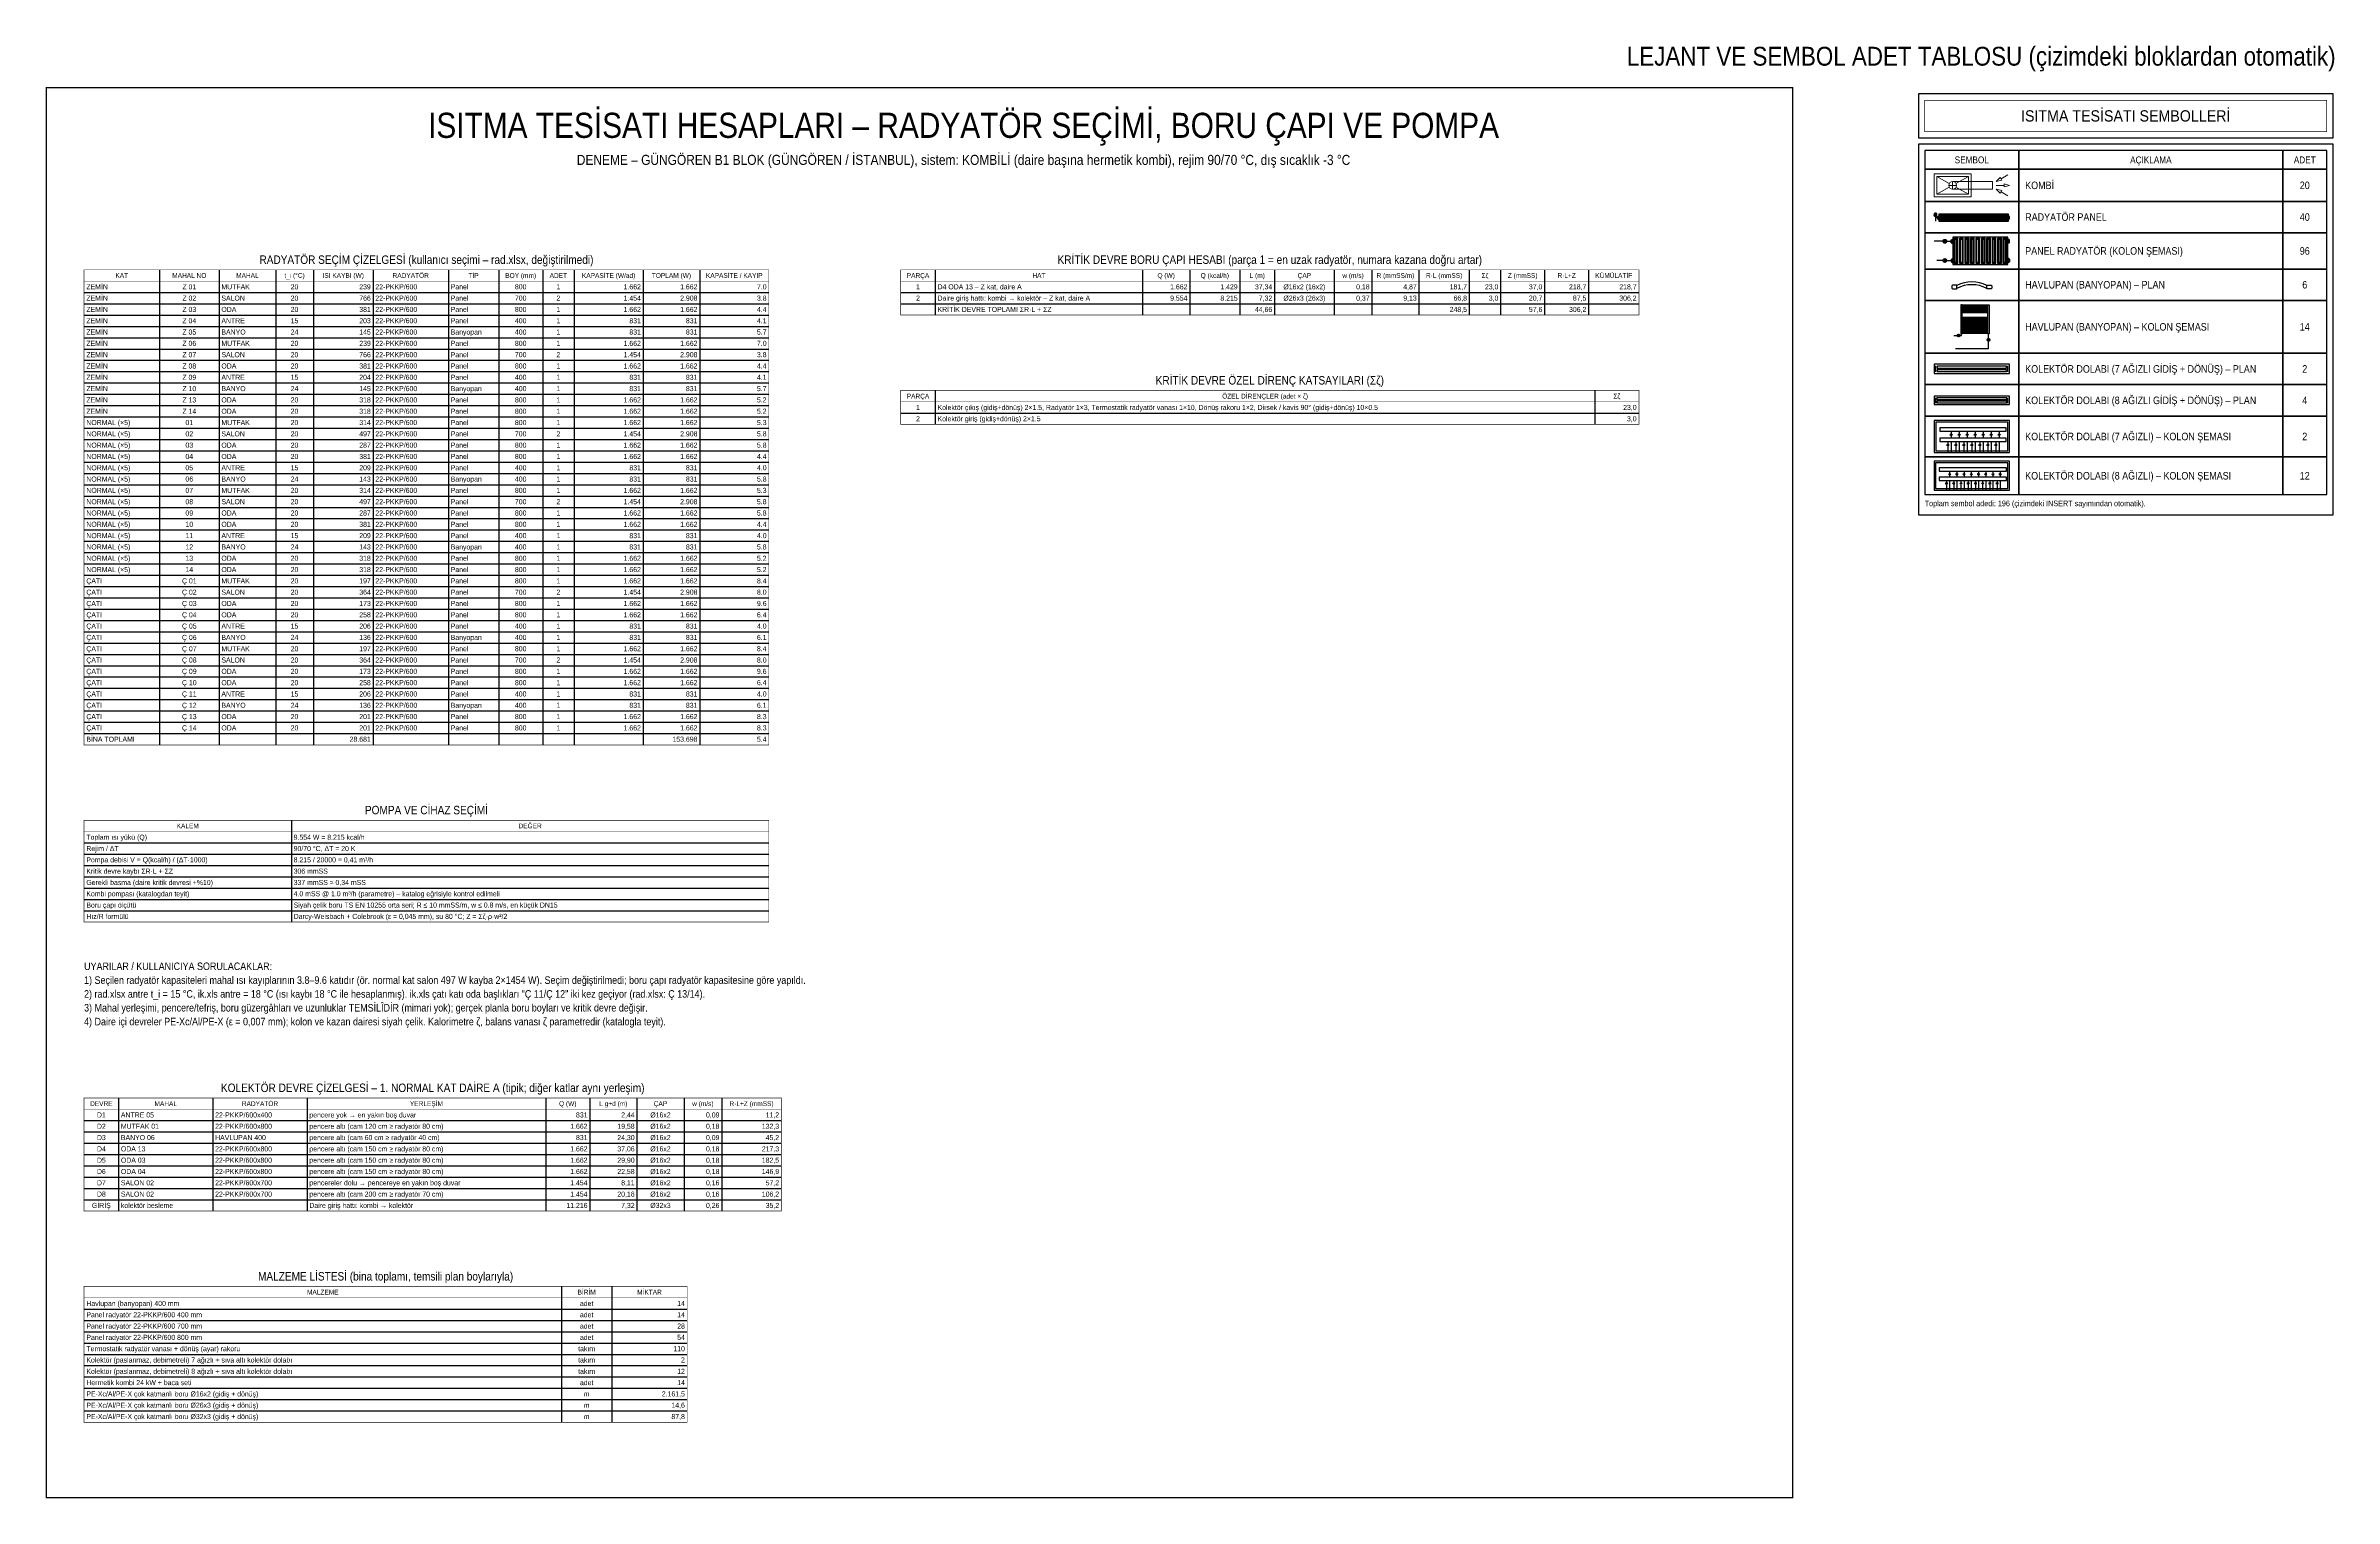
# Model space of a CAD drawing. Header units: centimetres. Extents: x -61 to 10101, y -10955 to 1521.
# Drawn here: x -61 to 3582, y -10955 to -8643 of the extents above; entities that cross this region are included whole.
import ezdxf
from ezdxf.enums import TextEntityAlignment as Align

# ---------------------------------------------------------------- set-up
doc = ezdxf.new("R2010")
doc.units = ezdxf.units.CM
doc.linetypes.add('ISITMA DONUS HATTI', pattern=[1.66, 1.57, -0.02, -0.07])
for name, color, linetype in [('MTY-ISITMA-DONUS-BORU', 30, 'ISITMA DONUS HATTI'), ('MTY-ISITMA-GIDIS-BORU', 10, 'Continuous'), ('MTY-RADYATÖR', 2, 'Continuous'), ('MTY-TEFRIS', 15, 'Continuous'), ('MTY-TEFRIS-CIKTI', 250, 'Continuous'), ('ROTAS-BASLIK', 7, 'Continuous'), ('ROTAS-DENEME', 1, 'Continuous'), ('ROTAS-ISITMA-SEMBOL', 1, 'Continuous'), ('ROTAS-LEJANT-BASLIK', 5, 'Continuous'), ('ROTAS-LEJANT-CERCEVE', 7, 'Continuous'), ('ROTAS-LEJANT-YAZI', 7, 'Continuous'), ('ROTAS-PAFTA', 7, 'Continuous'), ('ROTAS-TABLO', 7, 'Continuous'), ('ROTAS-YAZI', 7, 'Continuous')]:
    doc.layers.add(name, color=color, linetype=linetype)
doc.styles.add('MTYCAPLT', font='arial.ttf', dxfattribs={"width": 0.65, "height": 1})
doc.styles.add('ROTAS', font='arial.ttf')

# ---------------------------------------------------------------- blocks, each defined once
blk = doc.blocks.new('MTY-KOMBİ')
at = {"layer": 'MTY-TEFRIS', "color": 1, "lineweight": 20, "ltscale": 40}
for p, q in [((19.5, 17.5), (3.4, 26.6)), ((19.5, 12.5), (3.4, 3.4)), ((18.9, 15), (28.9, 15)), ((23.9, 20), (23.9, 10)), ((44.4, 26.6), (28.2, 17.5)), ((44.4, 3.4), (28.2, 12.5))]:
    blk.add_line(p, q, dxfattribs=at)
at = {"layer": 'MTY-TEFRIS', "color": 7, "lineweight": 20, "ltscale": 40}
for p, q in [((23.9, 20), (75.3, 20)), ((23.9, 10), (75.3, 10)), ((75.3, 20), (75.3, 10)), ((85.4, 25.3), (80.3, 20)), ((87.4, 21.8), (80.3, 20)), ((80.3, 15), (90.3, 15)), ((87.4, 8.2), (80.3, 10)), ((85.4, 4.7), (80.3, 10)), ((86.4, 23.6), (85.4, 25.3)), ((86.4, 6.5), (85.4, 4.7)), ((95, 28.6), (86.4, 23.6)), ((86.4, 23.6), (87.4, 21.8)), ((86.4, 6.5), (87.4, 8.2)), ((95, 1.4), (86.4, 6.5)), ((90.3, 15), (90.3, 17)), ((90.3, 17), (97.3, 15)), ((90.3, 15), (90.3, 13)), ((90.3, 13), (97.3, 15))]:
    blk.add_line(p, q, dxfattribs=at)
blk.add_lwpolyline([(0, 0), (47.8, 0), (47.8, 30), (0, 30)], close=True, dxfattribs=at)
at = {"layer": 'MTY-TEFRIS', "color": 1, "lineweight": 20, "ltscale": 40}
blk.add_lwpolyline([(3.4, 3.4), (44.4, 3.4), (44.4, 26.6), (3.4, 26.6)], close=True, dxfattribs=at)
at = {"layer": 'MTY-TEFRIS', "color": 7, "lineweight": 20, "ltscale": 40}
blk.add_circle((23.9, 15), 5, dxfattribs=at)
blk = doc.blocks.new('MTY-RADYATOR Panel')
at = {"layer": 'MTY-RADYATÖR', "color": 15}
for p, q in [((-1.9, 8.2), (-1.4, 11.2)), ((-1.9, 8.2), (1.9, 8.2)), ((1.9, 8), (-1.9, 8)), ((-1.4, 11.2), (1.4, 11.2)), ((-1.3, 11.2), (-1.3, 8.2)), ((-1.1, 11.7), (1.1, 11.7)), ((-1.1, 7.2), (1.1, 7.2)), ((-0.7, 11.2), (-0.7, 8.2)), ((-0.6, 11.9), (0.6, 11.9)), ((0, 11.2), (0, 8.2)), ((0.6, 11.2), (0.6, 8.2)), ((1.3, 11.2), (1.3, 8.2)), ((1.9, 8.2), (1.4, 11.2)), ((3.4, 6.9), (3.8, 6.9)), ((3.4, 3.1), (3.4, 6.9)), ((3.4, 6.3), (3.8, 6.3)), ((3.4, 3.7), (3.8, 3.7)), ((3.4, 3.1), (3.8, 3.1)), ((3.8, 2.8), (3.8, 7.2)), ((3.8, 7.2), (4, 7.2)), ((3.8, 2.8), (4, 2.8)), ((4, 7.2), (4.4, 7.3)), ((4, 2.8), (4, 7.2)), ((4, 2.8), (4.4, 2.7)), ((105.3, 7.2), (104.9, 7.3)), ((105.3, 2.8), (104.9, 2.7)), ((105.3, 2.8), (105.3, 7.2)), ((105.5, 7.2), (105.3, 7.2)), ((105.5, 2.8), (105.3, 2.8)), ((105.5, 2.8), (105.5, 7.2)), ((105.9, 6.9), (105.5, 6.9)), ((105.9, 6.3), (105.5, 6.3)), ((105.9, 3.7), (105.5, 3.7)), ((105.9, 3.1), (105.5, 3.1)), ((105.9, 3.1), (105.9, 6.9))]:
    blk.add_line(p, q, dxfattribs=at)
at = {"layer": 'MTY-RADYATÖR', "color": 15, "ltscale": 0.3}
for p, q in [((0, 7.2), (0, 0)), ((3.8, 5), (0, 5))]:
    blk.add_line(p, q, dxfattribs=at)
at = {"layer": 'MTY-RADYATÖR'}
for p, q in [((5.7, 9), (5.7, 1)), ((6.7, 1), (6.7, 9)), ((7.2, 9), (7.2, 1)), ((8.2, 1), (8.2, 9)), ((8.7, 9), (8.7, 1)), ((9.7, 1), (9.7, 9)), ((10.2, 9), (10.2, 1)), ((11.2, 1), (11.2, 9)), ((11.7, 9), (11.7, 1)), ((12.7, 1), (12.7, 9)), ((13.2, 9), (13.2, 1)), ((14.2, 1), (14.2, 9)), ((14.7, 9), (14.7, 1)), ((15.7, 1), (15.7, 9)), ((16.2, 9), (16.2, 1)), ((17.2, 1), (17.2, 9)), ((17.7, 9), (17.7, 1)), ((18.7, 1), (18.7, 9)), ((19.2, 9), (19.2, 1)), ((20.2, 1), (20.2, 9)), ((20.7, 9), (20.7, 1)), ((21.7, 1), (21.7, 9)), ((22.2, 9), (22.2, 1)), ((23.2, 1), (23.2, 9)), ((23.7, 9), (23.7, 1)), ((24.7, 1), (24.7, 9)), ((25.2, 9), (25.2, 1)), ((26.2, 1), (26.2, 9)), ((26.7, 9), (26.7, 1)), ((27.7, 1), (27.7, 9)), ((28.2, 9), (28.2, 1)), ((29.2, 1), (29.2, 9)), ((29.7, 9), (29.7, 1)), ((30.7, 1), (30.7, 9)), ((31.2, 9), (31.2, 1)), ((32.2, 1), (32.2, 9)), ((32.7, 9), (32.7, 1)), ((33.7, 1), (33.7, 9)), ((34.2, 9), (34.2, 1)), ((35.2, 1), (35.2, 9)), ((35.7, 9), (35.7, 1)), ((36.7, 1), (36.7, 9)), ((37.2, 9), (37.2, 1)), ((38.2, 1), (38.2, 9)), ((38.7, 9), (38.7, 1)), ((39.7, 1), (39.7, 9)), ((40.2, 9), (40.2, 1)), ((41.2, 1), (41.2, 9)), ((41.7, 9), (41.7, 1)), ((42.7, 1), (42.7, 9)), ((43.2, 9), (43.2, 1)), ((44.2, 1), (44.2, 9)), ((44.7, 9), (44.7, 1)), ((45.7, 1), (45.7, 9)), ((46.2, 9), (46.2, 1)), ((47.2, 1), (47.2, 9)), ((47.7, 9), (47.7, 1)), ((48.7, 1), (48.7, 9)), ((49.2, 9), (49.2, 1)), ((50.2, 1), (50.2, 9)), ((50.7, 9), (50.7, 1)), ((51.7, 1), (51.7, 9)), ((52.2, 9), (52.2, 1)), ((53.2, 1), (53.2, 9)), ((53.7, 9), (53.7, 1)), ((54.7, 1), (54.7, 9)), ((55.2, 9), (55.2, 1)), ((56.2, 1), (56.2, 9)), ((56.7, 9), (56.7, 1)), ((57.7, 1), (57.7, 9)), ((58.2, 9), (58.2, 1)), ((59.2, 1), (59.2, 9)), ((59.7, 9), (59.7, 1)), ((60.7, 1), (60.7, 9)), ((61.2, 9), (61.2, 1)), ((62.2, 1), (62.2, 9)), ((62.7, 9), (62.7, 1)), ((63.7, 1), (63.7, 9)), ((64.2, 9), (64.2, 1)), ((65.2, 1), (65.2, 9)), ((65.7, 9), (65.7, 1)), ((66.7, 1), (66.7, 9)), ((67.2, 9), (67.2, 1)), ((68.2, 1), (68.2, 9)), ((68.7, 9), (68.7, 1)), ((69.7, 1), (69.7, 9)), ((70.2, 9), (70.2, 1)), ((71.2, 1), (71.2, 9)), ((71.7, 9), (71.7, 1)), ((72.7, 1), (72.7, 9)), ((73.2, 9), (73.2, 1)), ((74.2, 1), (74.2, 9)), ((74.7, 9), (74.7, 1)), ((75.7, 1), (75.7, 9)), ((76.2, 9), (76.2, 1)), ((77.2, 1), (77.2, 9)), ((77.7, 9), (77.7, 1)), ((78.7, 1), (78.7, 9)), ((79.2, 9), (79.2, 1)), ((80.2, 1), (80.2, 9)), ((80.7, 9), (80.7, 1)), ((81.7, 1), (81.7, 9)), ((82.2, 9), (82.2, 1)), ((83.2, 1), (83.2, 9)), ((83.7, 9), (83.7, 1)), ((84.7, 1), (84.7, 9)), ((85.2, 9), (85.2, 1)), ((86.2, 1), (86.2, 9)), ((86.7, 9), (86.7, 1)), ((87.7, 1), (87.7, 9)), ((88.2, 9), (88.2, 1)), ((89.2, 1), (89.2, 9)), ((89.7, 9), (89.7, 1)), ((90.7, 1), (90.7, 9)), ((91.2, 9), (91.2, 1)), ((92.2, 1), (92.2, 9)), ((92.7, 9), (92.7, 1)), ((93.7, 1), (93.7, 9)), ((94.2, 9), (94.2, 1)), ((95.2, 1), (95.2, 9)), ((95.7, 9), (95.7, 1)), ((96.7, 1), (96.7, 9)), ((97.2, 9), (97.2, 1)), ((98.2, 1), (98.2, 9)), ((98.7, 9), (98.7, 1)), ((99.7, 1), (99.7, 9)), ((100.2, 9), (100.2, 1)), ((101.2, 1), (101.2, 9)), ((101.7, 9), (101.7, 1)), ((102.7, 1), (102.7, 9))]:
    blk.add_line(p, q, dxfattribs=at)
at = {"layer": 'MTY-RADYATÖR', "color": 15}
blk.add_lwpolyline([(4.7, 0), (104.7, 0), (104.7, 10), (4.7, 10)], close=True, dxfattribs=at)
for centre, start, end in [((4.4, 7.5), 274, 350), ((4.4, 2.5), 10, 86), ((104.9, 7.5), 190, 266), ((104.9, 2.5), 94, 170)]:
    blk.add_arc(centre, 0.245, start, end, dxfattribs=at)
at = {"layer": 'MTY-RADYATÖR'}
for centre, start, end in [((6.2, 9), 0, 180), ((6.2, 1), 180, 0), ((7.7, 9), 0, 180), ((7.7, 1), 180, 0), ((9.2, 9), 0, 180), ((9.2, 1), 180, 0), ((10.7, 9), 0, 180), ((10.7, 1), 180, 0), ((12.2, 9), 0, 180), ((12.2, 1), 180, 0), ((13.7, 9), 0, 180), ((13.7, 1), 180, 0), ((15.2, 9), 0, 180), ((15.2, 1), 180, 0), ((16.7, 9), 0, 180), ((16.7, 1), 180, 0), ((18.2, 9), 0, 180), ((18.2, 1), 180, 0), ((19.7, 9), 0, 180), ((19.7, 1), 180, 0), ((21.2, 9), 0, 180), ((21.2, 1), 180, 0), ((22.7, 9), 0, 180), ((22.7, 1), 180, 0), ((24.2, 9), 0, 180), ((24.2, 1), 180, 0), ((25.7, 9), 0, 180), ((25.7, 1), 180, 0), ((27.2, 9), 0, 180), ((27.2, 1), 180, 0), ((28.7, 9), 0, 180), ((28.7, 1), 180, 0), ((30.2, 9), 0, 180), ((30.2, 1), 180, 0), ((31.7, 9), 0, 180), ((31.7, 1), 180, 0), ((33.2, 9), 0, 180), ((33.2, 1), 180, 0), ((34.7, 9), 0, 180), ((34.7, 1), 180, 0), ((36.2, 9), 0, 180), ((36.2, 1), 180, 0), ((37.7, 9), 0, 180), ((37.7, 1), 180, 0), ((39.2, 9), 0, 180), ((39.2, 1), 180, 0), ((40.7, 9), 0, 180), ((40.7, 1), 180, 0), ((42.2, 9), 0, 180), ((42.2, 1), 180, 0), ((43.7, 9), 0, 180), ((43.7, 1), 180, 0), ((45.2, 9), 0, 180), ((45.2, 1), 180, 0), ((46.7, 9), 0, 180), ((46.7, 1), 180, 0), ((48.2, 9), 0, 180), ((48.2, 1), 180, 0), ((49.7, 9), 0, 180), ((49.7, 1), 180, 0), ((51.2, 9), 0, 180), ((51.2, 1), 180, 0), ((52.7, 9), 0, 180), ((52.7, 1), 180, 0), ((54.2, 9), 0, 180), ((54.2, 1), 180, 0), ((55.7, 9), 0, 180), ((55.7, 1), 180, 0), ((57.2, 9), 0, 180), ((57.2, 1), 180, 0), ((58.7, 9), 0, 180), ((58.7, 1), 180, 0), ((60.2, 9), 0, 180), ((60.2, 1), 180, 0), ((61.7, 9), 0, 180), ((61.7, 1), 180, 0), ((63.2, 9), 0, 180), ((63.2, 1), 180, 0), ((64.7, 9), 0, 180), ((64.7, 1), 180, 0), ((66.2, 9), 0, 180), ((66.2, 1), 180, 0), ((67.7, 9), 0, 180), ((67.7, 1), 180, 0), ((69.2, 9), 0, 180), ((69.2, 1), 180, 0), ((70.7, 9), 0, 180), ((70.7, 1), 180, 0), ((72.2, 9), 0, 180), ((72.2, 1), 180, 0), ((73.7, 9), 0, 180), ((73.7, 1), 180, 0), ((75.2, 9), 0, 180), ((75.2, 1), 180, 0), ((76.7, 9), 0, 180), ((76.7, 1), 180, 0), ((78.2, 9), 0, 180), ((78.2, 1), 180, 0), ((79.7, 9), 0, 180), ((79.7, 1), 180, 0), ((81.2, 9), 0, 180), ((81.2, 1), 180, 0), ((82.7, 9), 0, 180), ((82.7, 1), 180, 0), ((84.2, 9), 0, 180), ((84.2, 1), 180, 0), ((85.7, 9), 0, 180), ((85.7, 1), 180, 0), ((87.2, 9), 0, 180), ((87.2, 1), 180, 0), ((88.7, 9), 0, 180), ((88.7, 1), 180, 0), ((90.2, 9), 0, 180), ((90.2, 1), 180, 0), ((91.7, 9), 0, 180), ((91.7, 1), 180, 0), ((93.2, 9), 0, 180), ((93.2, 1), 180, 0), ((94.7, 9), 0, 180), ((94.7, 1), 180, 0), ((96.2, 9), 0, 180), ((96.2, 1), 180, 0), ((97.7, 9), 0, 180), ((97.7, 1), 180, 0), ((99.2, 9), 0, 180), ((99.2, 1), 180, 0), ((100.7, 9), 0, 180), ((100.7, 1), 180, 0), ((102.2, 9), 0, 180), ((102.2, 1), 180, 0)]:
    blk.add_arc(centre, 0.5, start, end, dxfattribs=at)
at = {"layer": 'MTY-RADYATÖR', "color": 15}
for centre, major_axis, start_param, end_param in [((-1.1, 8), (0.584, 0.584), 2.161559, 3.926991), ((-0.6, 11), (0.584, 0.584), 0.785398, 2.161559), ((0.6, 11), (-0.584, 0.584), 4.121626, 5.497787), ((1.1, 8), (0.584, 0.584), 3.926991, 5.692422)]:
    blk.add_ellipse(centre, major_axis=major_axis, ratio=1, start_param=start_param, end_param=end_param, dxfattribs=at)
at = {"layer": 'MTY-RADYATÖR', "style": 'MTYCAPLT', "width": 0.65}
blk.add_attdef('RAD', text='', height=10, dxfattribs=at).set_placement((54.7, 22.5), align=Align.MIDDLE_CENTER)
at = {"layer": 'MTY-TEFRIS-CIKTI', "style": 'MTYCAPLT', "width": 0.65}
blk.add_attdef('NO', text='', height=6, dxfattribs=at).set_placement((54.7, 35), align=Align.MIDDLE_CENTER)
blk = doc.blocks.new('MTY-RADYATOR KOLON')
at = {"layer": 'MTY-ISITMA-DONUS-BORU'}
for p, q in [((11, 22.5), (0, 22.5)), ((17.9, 22.5), (26.3, 22.5))]:
    blk.add_line(p, q, dxfattribs=at)
at = {"layer": 'MTY-ISITMA-GIDIS-BORU'}
for p, q in [((11, 57.5), (-5, 57.5)), ((17.9, 57.5), (26.3, 57.5))]:
    blk.add_line(p, q, dxfattribs=at)
at = {"layer": 'MTY-RADYATÖR', "color": 15}
for p, q in [((11.7, 57.5), (12.5, 57.5)), ((12.3, 58.4), (11.9, 58.5)), ((12.3, 56.6), (11.9, 56.5)), ((12.8, 59.1), (12.5, 59.4)), ((12.8, 55.9), (12.5, 55.6)), ((13.4, 60), (13.6, 59.6)), ((13.4, 55), (13.6, 55.4)), ((14.5, 60.2), (14.5, 59.4)), ((14.5, 54.8), (14.5, 55.6)), ((15.5, 60), (15.3, 59.6)), ((15.5, 55), (15.3, 55.4)), ((16.1, 59.1), (16.4, 59.4)), ((16.1, 55.9), (16.4, 55.6)), ((17.2, 57.5), (16.4, 57.5)), ((16.6, 58.4), (17, 58.5)), ((16.6, 56.6), (17, 56.5)), ((26.3, 60.2), (27.2, 60.2)), ((26.3, 58.8), (26.3, 60.2)), ((26.3, 58.8), (27.2, 58.8)), ((26.3, 56.2), (26.3, 58.8)), ((26.3, 56.2), (27.2, 56.2)), ((26.3, 54.8), (26.3, 56.2)), ((26.3, 54.8), (27.2, 54.8)), ((27.2, 60.2), (27.2, 60.7)), ((27.2, 60.7), (27.8, 60.7)), ((27.2, 58.8), (27.2, 60.2)), ((27.2, 56.2), (27.2, 58.8)), ((27.2, 54.8), (27.2, 56.2)), ((27.2, 54.3), (27.2, 54.8)), ((27.2, 54.3), (27.8, 54.3)), ((27.8, 60.9), (28.8, 61)), ((27.8, 60.7), (27.8, 60.9)), ((27.8, 54.3), (27.8, 60.7)), ((27.8, 54.1), (27.8, 54.3)), ((27.8, 54.1), (28.8, 54)), ((31.6, 17.2), (31.6, 63)), ((31.6, 63), (38.2, 63)), ((33.4, 61.3), (31.6, 63)), ((33.4, 19), (33.4, 61.3)), ((33.4, 61.3), (36.5, 61.3)), ((36.5, 61.3), (38.2, 63)), ((36.5, 19), (36.5, 61.3)), ((38.2, 17.2), (38.2, 63)), ((41.5, 17.2), (41.5, 63)), ((43.3, 61.3), (41.5, 63)), ((41.5, 63), (48.1, 63)), ((43.3, 19), (43.3, 61.3)), ((43.3, 61.3), (46.4, 61.3)), ((46.4, 61.3), (48.1, 63)), ((46.4, 19), (46.4, 61.3)), ((48.1, 17.2), (48.1, 63)), ((51.5, 17.2), (51.5, 63)), ((53.2, 61.3), (51.5, 63)), ((51.5, 63), (58, 63)), ((53.2, 19), (53.2, 61.3)), ((53.2, 61.3), (56.3, 61.3)), ((56.3, 61.3), (58, 63)), ((56.3, 19), (56.3, 61.3)), ((58, 17.2), (58, 63)), ((61.4, 17.2), (61.4, 63)), ((61.4, 63), (67.9, 63)), ((63.1, 61.3), (61.4, 63)), ((63.1, 19), (63.1, 61.3)), ((63.1, 61.3), (66.2, 61.3)), ((66.2, 61.3), (67.9, 63)), ((66.2, 19), (66.2, 61.3)), ((67.9, 17.2), (67.9, 63)), ((71.3, 17.2), (71.3, 63)), ((71.3, 63), (77.8, 63)), ((73, 61.3), (71.3, 63)), ((73, 19), (73, 61.3)), ((73, 61.3), (76.1, 61.3)), ((76.1, 61.3), (77.8, 63)), ((76.1, 19), (76.1, 61.3)), ((77.8, 17.2), (77.8, 63)), ((81.2, 17.2), (81.2, 63)), ((81.2, 63), (87.7, 63)), ((82.9, 61.3), (81.2, 63)), ((82.9, 19), (82.9, 61.3)), ((82.9, 61.3), (86, 61.3)), ((86, 61.3), (87.7, 63)), ((86, 19), (86, 61.3)), ((87.7, 17.2), (87.7, 63)), ((91.1, 17.2), (91.1, 63)), ((91.1, 63), (97.6, 63)), ((92.8, 61.3), (91.1, 63)), ((92.8, 19), (92.8, 61.3)), ((92.8, 61.3), (95.9, 61.3)), ((95.9, 61.3), (97.6, 63)), ((95.9, 19), (95.9, 61.3)), ((97.6, 17.2), (97.6, 63)), ((101, 17.2), (101, 63)), ((101, 63), (107.5, 63)), ((102.7, 61.3), (101, 63)), ((102.7, 19), (102.7, 61.3)), ((102.7, 61.3), (105.8, 61.3)), ((105.8, 61.3), (107.5, 63)), ((105.8, 19), (105.8, 61.3)), ((107.5, 17.2), (107.5, 63)), ((110.9, 17.2), (110.9, 63)), ((110.9, 63), (117.4, 63)), ((112.6, 61.3), (110.9, 63)), ((112.6, 19), (112.6, 61.3)), ((112.6, 61.3), (115.7, 61.3)), ((115.7, 61.3), (117.4, 63)), ((115.7, 19), (115.7, 61.3)), ((117.4, 17.2), (117.4, 63)), ((120.8, 17.2), (120.8, 63)), ((120.8, 63), (127.3, 63)), ((122.5, 61.3), (120.8, 63)), ((122.5, 19), (122.5, 61.3)), ((122.5, 61.3), (125.6, 61.3)), ((125.6, 61.3), (127.3, 63)), ((125.6, 19), (125.6, 61.3)), ((127.3, 17.2), (127.3, 63)), ((130.8, 60.9), (129.8, 61)), ((130.8, 54.1), (129.8, 54)), ((130.8, 60.7), (130.8, 60.9)), ((130.8, 54.3), (130.8, 60.7)), ((131.4, 60.7), (130.8, 60.7)), ((131.4, 54.3), (130.8, 54.3)), ((130.8, 54.1), (130.8, 54.3)), ((131.4, 60.2), (131.4, 60.7)), ((132.3, 60.2), (131.4, 60.2)), ((131.4, 58.8), (131.4, 60.2)), ((132.3, 58.8), (131.4, 58.8)), ((131.4, 56.2), (131.4, 58.8)), ((132.3, 56.2), (131.4, 56.2)), ((131.4, 54.8), (131.4, 56.2)), ((132.3, 54.8), (131.4, 54.8)), ((131.4, 54.3), (131.4, 54.8)), ((132.3, 58.8), (132.3, 60.2)), ((132.3, 56.2), (132.3, 58.8)), ((132.3, 54.8), (132.3, 56.2)), ((15.2, 22.5), (13.8, 22.5)), ((26.3, 25.2), (27.2, 25.2)), ((26.3, 25.2), (26.3, 23.8)), ((26.3, 23.8), (27.2, 23.8)), ((26.3, 23.8), (26.3, 21.2)), ((26.3, 21.2), (27.2, 21.2)), ((26.3, 21.2), (26.3, 19.8)), ((26.3, 19.8), (27.2, 19.8)), ((27.2, 25.7), (27.8, 25.7)), ((27.2, 25.7), (27.2, 25.2)), ((27.2, 25.2), (27.2, 23.8)), ((27.2, 23.8), (27.2, 21.2)), ((27.2, 21.2), (27.2, 19.8)), ((27.2, 19.8), (27.2, 19.3)), ((27.2, 19.3), (27.8, 19.3)), ((27.8, 25.9), (28.8, 26)), ((27.8, 25.9), (27.8, 25.7)), ((27.8, 25.7), (27.8, 19.3)), ((27.8, 19.3), (27.8, 19.1)), ((27.8, 19.1), (28.8, 19)), ((33.4, 19), (31.6, 17.2)), ((38.2, 17.2), (31.6, 17.2)), ((36.5, 19), (33.4, 19)), ((36.5, 19), (38.2, 17.2)), ((43.3, 19), (41.5, 17.2)), ((48.1, 17.2), (41.5, 17.2)), ((46.4, 19), (43.3, 19)), ((46.4, 19), (48.1, 17.2)), ((53.2, 19), (51.5, 17.2)), ((58, 17.2), (51.5, 17.2)), ((56.3, 19), (53.2, 19)), ((56.3, 19), (58, 17.2)), ((63.1, 19), (61.4, 17.2)), ((67.9, 17.2), (61.4, 17.2)), ((66.2, 19), (63.1, 19)), ((66.2, 19), (67.9, 17.2)), ((73, 19), (71.3, 17.2)), ((77.8, 17.2), (71.3, 17.2)), ((76.1, 19), (73, 19)), ((76.1, 19), (77.8, 17.2)), ((82.9, 19), (81.2, 17.2)), ((87.7, 17.2), (81.2, 17.2)), ((86, 19), (82.9, 19)), ((86, 19), (87.7, 17.2)), ((92.8, 19), (91.1, 17.2)), ((97.6, 17.2), (91.1, 17.2)), ((95.9, 19), (92.8, 19)), ((95.9, 19), (97.6, 17.2)), ((102.7, 19), (101, 17.2)), ((107.5, 17.2), (101, 17.2)), ((105.8, 19), (102.7, 19)), ((105.8, 19), (107.5, 17.2)), ((112.6, 19), (110.9, 17.2)), ((117.4, 17.2), (110.9, 17.2)), ((115.7, 19), (112.6, 19)), ((115.7, 19), (117.4, 17.2)), ((122.5, 19), (120.8, 17.2)), ((127.3, 17.2), (120.8, 17.2)), ((125.6, 19), (122.5, 19)), ((125.6, 19), (127.3, 17.2)), ((130.8, 25.9), (129.8, 26)), ((130.8, 19.1), (129.8, 19)), ((130.8, 25.9), (130.8, 25.7)), ((130.8, 25.7), (130.8, 19.3)), ((131.4, 25.7), (130.8, 25.7)), ((130.8, 19.3), (130.8, 19.1)), ((131.4, 19.3), (130.8, 19.3)), ((131.4, 25.7), (131.4, 25.2)), ((132.3, 25.2), (131.4, 25.2)), ((131.4, 25.2), (131.4, 23.8)), ((132.3, 23.8), (131.4, 23.8)), ((131.4, 23.8), (131.4, 21.2)), ((132.3, 21.2), (131.4, 21.2)), ((131.4, 21.2), (131.4, 19.8)), ((132.3, 19.8), (131.4, 19.8)), ((131.4, 19.8), (131.4, 19.3)), ((132.3, 25.2), (132.3, 23.8)), ((132.3, 23.8), (132.3, 21.2)), ((132.3, 21.2), (132.3, 19.8))]:
    blk.add_line(p, q, dxfattribs=at)
blk.add_lwpolyline([(129.3, 65), (29.3, 65), (29.3, 15), (129.3, 15)], close=True, dxfattribs=at)
for centre, radius in [((14.5, 57.5), 3.45), ((14.5, 57.5), 2.72), ((14.5, 57.5), 1.41), ((14.5, 22.5), 3.45), ((14.5, 22.5), 0.697)]:
    blk.add_circle(centre, radius, dxfattribs=at)
for centre, radius, start, end in [((28.7, 61.6), 0.575, 274, 350), ((28.7, 53.4), 0.575, 10, 86), ((129.8, 61.6), 0.575, 190, 266), ((129.8, 53.4), 0.575, 94, 170), ((12.6, 23.9), 0.622, 108, 180), ((10.3, 22.5), 2.15, 320.2532, 39.7468), ((12.6, 21.1), 0.622, 180, 252), ((12.5, 28.5), 4.01, 267.9571, 308.0429), ((13.1, 18.2), 2.44, 37.6114, 106.3886), ((15.2, 24.7), 0.622, 36, 108), ((15.2, 20.3), 0.622, 252, 324), ((18.5, 25.4), 2.8, 186.5365, 245.4635), ((18.3, 19.7), 2.6, 112.1116, 175.8884), ((16.8, 22.5), 0.622, 324, 36), ((28.7, 26.6), 0.575, 274, 350), ((28.7, 18.4), 0.575, 10, 86), ((129.8, 26.6), 0.575, 190, 266), ((129.8, 18.4), 0.575, 94, 170)]:
    blk.add_arc(centre, radius, start, end, dxfattribs=at)
at = {"layer": 'MTY-RADYATÖR', "color": 2, "style": 'MTYCAPLT', "width": 0.65}
for tag, p, height in [('MAHAL_001', (63.5, 86), 10), ('NO_001', (33.9, 42.2), 15), ('RAD_001', (69.6, 72.5), 10), ('DERECE_001', (86.3, 32.4), 10)]:
    blk.add_attdef(tag, p, '', height=height, dxfattribs=at)
blk = doc.blocks.new('MTY-RADYATOR Banyopan')
at = {"layer": 'MTY-RADYATÖR', "color": 15}
for points in [[(-3, 0), (0, 0), (0, 3), (-3, 3, 0.414214), (-4, 2), (-4, 1, 0.414214)], [(27, 0), (24, 0), (24, 3), (27, 3, -0.414214), (28, 2), (28, 1, -0.414214)]]:
    blk.add_lwpolyline(points, format="xyb", close=True, dxfattribs=at)
at = {"layer": 'MTY-RADYATÖR'}
for centre, radius, start, end in [((12, -20.6), 26.2, 62.7637, 117.2363), ((12, -22.1), 25.4, 61.8807, 118.1193)]:
    blk.add_arc(centre, radius, start, end, dxfattribs=at)
at = {"layer": 'MTY-RADYATÖR', "style": 'MTYCAPLT', "width": 0.65}
blk.add_attdef('RAD', text='', height=10, dxfattribs=at).set_placement((12, 18), align=Align.MIDDLE_CENTER)
at = {"layer": 'MTY-TEFRIS-CIKTI', "style": 'MTYCAPLT', "width": 0.65}
blk.add_attdef('NO', text='', height=6, dxfattribs=at).set_placement((12, 30), align=Align.MIDDLE_CENTER)
blk = doc.blocks.new('MTY-RADYATÖR BANYOPAN KOLON')
at = {"layer": 'MTY-ISITMA-DONUS-BORU'}
for p, q in [((87, 49.7), (87, 62.5)), ((87, 22.5), (0, 22.5)), ((87, 22.5), (87, 42.8))]:
    blk.add_line(p, q, dxfattribs=at)
at = {"layer": 'MTY-ISITMA-GIDIS-BORU'}
for p, q in [((15.7, 57.5), (15.7, 62.5)), ((-5, 57.5), (4.6, 57.5)), ((11.5, 57.5), (15.7, 57.5))]:
    blk.add_line(p, q, dxfattribs=at)
at = {"layer": 'MTY-RADYATÖR', "color": 15}
for p, q in [((8.7, 57.5), (7.3, 57.5)), ((87.7, 46.3), (86.3, 46.3))]:
    blk.add_line(p, q, dxfattribs=at)
at = {"layer": 'MTY-RADYATÖR', "color": 15, "linetype": 'ByBlock'}
for points in [[(13.7, 138.5), (13.7, 62.5)], [(17.7, 138.5), (13.7, 138.5)], [(17.7, 62.5), (17.7, 138.5)], [(84.7, 137.7), (17.7, 137.7)], [(84.7, 135.2), (17.7, 135.2)], [(84.7, 134.1), (17.7, 134.1)], [(84.7, 131.6), (17.7, 131.6)], [(84.7, 130.5), (17.7, 130.5)], [(84.7, 128), (17.7, 128)], [(84.7, 126.9), (17.7, 126.9)], [(84.7, 124.4), (17.7, 124.4)], [(84.7, 123.3), (17.7, 123.3)], [(84.7, 120.8), (17.7, 120.8)], [(84.7, 62.5), (84.7, 138.5)], [(84.7, 138.5), (88.7, 138.5)], [(88.7, 138.5), (88.7, 62.5)], [(13.7, 62.5), (17.7, 62.5)], [(84.7, 119.7), (17.7, 119.7)], [(84.7, 117.2), (17.7, 117.2)], [(84.7, 105.3), (17.7, 105.3)], [(84.7, 102.8), (17.7, 102.8)], [(84.7, 101.7), (17.7, 101.7)], [(84.7, 99.2), (17.7, 99.2)], [(84.7, 98.1), (17.7, 98.1)], [(84.7, 95.6), (17.7, 95.6)], [(84.7, 94.5), (17.7, 94.5)], [(84.7, 92), (17.7, 92)], [(84.7, 90.9), (17.7, 90.9)], [(84.7, 88.4), (17.7, 88.4)], [(84.7, 87.3), (17.7, 87.3)], [(84.7, 84.8), (17.7, 84.8)], [(84.7, 83.7), (17.7, 83.7)], [(84.7, 81.2), (17.7, 81.2)], [(84.7, 80.1), (17.7, 80.1)], [(84.7, 77.6), (17.7, 77.6)], [(84.7, 76.5), (17.7, 76.5)], [(84.7, 74), (17.7, 74)], [(84.7, 72.9), (17.7, 72.9)], [(84.7, 70.4), (17.7, 70.4)], [(84.7, 69.3), (17.7, 69.3)], [(84.7, 66.9), (17.7, 66.9)], [(84.7, 65.7), (17.7, 65.7)], [(84.7, 63.2), (17.7, 63.2)], [(88.7, 62.5), (84.7, 62.5)]]:
    blk.add_lwpolyline(points, dxfattribs=at)
at = {"layer": 'MTY-RADYATÖR', "color": 15}
for centre, radius in [((8, 57.5), 3.45), ((8, 57.5), 0.697), ((87, 46.3), 3.45), ((87, 46.3), 0.697)]:
    blk.add_circle(centre, radius, dxfattribs=at)
for centre, radius, start, end in [((6.1, 58.9), 0.622, 108, 180), ((3.8, 57.5), 2.15, 320.25319, 39.74681), ((6.1, 56.1), 0.622, 180, 252), ((6.1, 63.5), 4.01, 267.95709, 308.04291), ((6.6, 53.2), 2.44, 37.61136, 106.38864), ((8.7, 59.7), 0.622, 36, 108), ((8.7, 55.3), 0.622, 252, 324), ((12, 60.4), 2.8, 186.53646, 245.46354), ((11.8, 54.7), 2.6, 112.11155, 175.88845), ((10.4, 57.5), 0.622, 324, 36), ((85.1, 47.7), 0.622, 108, 180), ((82.8, 46.3), 2.15, 320.25319, 39.74681), ((85.1, 44.9), 0.622, 180, 252), ((85, 52.3), 4.01, 267.95709, 308.04291), ((85.6, 42), 2.44, 37.61136, 106.38864), ((87.7, 48.5), 0.622, 36, 108), ((87.7, 44.1), 0.622, 252, 324), ((91, 49.2), 2.8, 186.53646, 245.46354), ((90.8, 43.5), 2.6, 112.11155, 175.88845), ((89.3, 46.3), 0.622, 324, 36)]:
    blk.add_arc(centre, radius, start, end, dxfattribs=at)
at = {"layer": 'MTY-RADYATÖR', "style": 'MTYCAPLT', "width": 0.65}
for tag, p, height in [('DERECE_001', (32.2, 111.8), 10), ('MAHAL_001', (35.4, 157.7), 10), ('RAD_001', (41.5, 142.7), 10), ('NO_001', (40.8, 78), 15)]:
    blk.add_attdef(tag, p, '', height=height, dxfattribs=at)
blk = doc.blocks.new('ROTAS-KOLEKTOR-DOLABI-7')
for p, q in [((3, 3), (3, 13)), ((125, 3), (125, 13))]:
    blk.add_line(p, q)
for points in [[(0, 0), (128, 0), (128, 16), (0, 16)], [(5, 9.5), (123, 9.5), (123, 12.5), (5, 12.5)], [(5, 3.5), (123, 3.5), (123, 6.5), (5, 6.5)]]:
    blk.add_lwpolyline(points, close=True)
blk = doc.blocks.new('ROTAS-KOLEKTOR-DOLABI-8')
for p, q in [((3, 3), (3, 13)), ((139, 3), (139, 13))]:
    blk.add_line(p, q)
for points in [[(0, 0), (142, 0), (142, 16), (0, 16)], [(5, 9.5), (137, 9.5), (137, 12.5), (5, 12.5)], [(5, 3.5), (137, 3.5), (137, 6.5), (5, 6.5)]]:
    blk.add_lwpolyline(points, close=True)
blk = doc.blocks.new('ROTAS-KOLEKTOR-SEMA-7')
for p, q in [((24, 19), (24, 0)), ((30, 37), (30, 25)), ((30, 19), (30, 0)), ((38, 19), (38, 0)), ((44, 37), (44, 25)), ((44, 19), (44, 0)), ((52, 19), (52, 0)), ((58, 37), (58, 25)), ((58, 19), (58, 0)), ((66, 19), (66, 0)), ((72, 37), (72, 25)), ((72, 19), (72, 0)), ((80, 19), (80, 0)), ((86, 37), (86, 25)), ((86, 19), (86, 0)), ((94, 19), (94, 0)), ((100, 37), (100, 25)), ((100, 19), (100, 0)), ((108, 19), (108, 0)), ((114, 37), (114, 25)), ((114, 19), (114, 0))]:
    blk.add_line(p, q)
for points in [[(0, 0), (132, 0), (132, 56), (0, 56)], [(3, 3), (129, 3), (129, 53), (3, 53)], [(10, 37), (126, 37), (126, 43), (10, 43)], [(10, 19), (126, 19), (126, 25), (10, 25)]]:
    blk.add_lwpolyline(points, close=True)
for centre in [(24, 13), (30, 31), (38, 13), (44, 31), (52, 13), (58, 31), (66, 13), (72, 31), (80, 13), (86, 31), (94, 13), (100, 31), (108, 13), (114, 31)]:
    blk.add_circle(centre, 1.6)
blk = doc.blocks.new('ROTAS-KOLEKTOR-SEMA-8')
for p, q in [((24, 19), (24, 0)), ((30, 37), (30, 25)), ((30, 19), (30, 0)), ((38, 19), (38, 0)), ((44, 37), (44, 25)), ((44, 19), (44, 0)), ((52, 19), (52, 0)), ((58, 37), (58, 25)), ((58, 19), (58, 0)), ((66, 19), (66, 0)), ((72, 37), (72, 25)), ((72, 19), (72, 0)), ((80, 19), (80, 0)), ((86, 37), (86, 25)), ((86, 19), (86, 0)), ((94, 19), (94, 0)), ((100, 37), (100, 25)), ((100, 19), (100, 0)), ((108, 19), (108, 0)), ((114, 37), (114, 25)), ((114, 19), (114, 0)), ((122, 19), (122, 0)), ((128, 37), (128, 25)), ((128, 19), (128, 0))]:
    blk.add_line(p, q)
for points in [[(0, 0), (146, 0), (146, 56), (0, 56)], [(3, 3), (143, 3), (143, 53), (3, 53)], [(10, 37), (140, 37), (140, 43), (10, 43)], [(10, 19), (140, 19), (140, 25), (10, 25)]]:
    blk.add_lwpolyline(points, close=True)
for centre in [(24, 13), (30, 31), (38, 13), (44, 31), (52, 13), (58, 31), (66, 13), (72, 31), (80, 13), (86, 31), (94, 13), (100, 31), (108, 13), (114, 31), (122, 13), (128, 31)]:
    blk.add_circle(centre, 1.6)

msp = doc.modelspace()

# ---------------------------------------------------------------- linework, layer by layer
at = {"layer": 'ROTAS-LEJANT-CERCEVE'}
for points in [[(2920, -8790), (3580, -8790), (3580, -8720), (2920, -8720)], [(2920, -9389.7), (3580, -9389.7), (3580, -8800), (2920, -8800)], [(2930, -8840), (3080, -8840), (3080, -8810), (2930, -8810)], [(3080, -8840), (3500, -8840), (3500, -8810), (3080, -8810)], [(3500, -8840), (3570, -8840), (3570, -8810), (3500, -8810)], [(2930, -8891), (3080, -8891), (3080, -8840), (2930, -8840)], [(3080, -8891), (3500, -8891), (3500, -8840), (3080, -8840)], [(3500, -8891), (3570, -8891), (3570, -8840), (3500, -8840)], [(2930, -8941), (3080, -8941), (3080, -8891), (2930, -8891)], [(3080, -8941), (3500, -8941), (3500, -8891), (3080, -8891)], [(3500, -8941), (3570, -8941), (3570, -8891), (3500, -8891)], [(2930, -8998.7), (3080, -8998.7), (3080, -8941), (2930, -8941)], [(3080, -8998.7), (3500, -8998.7), (3500, -8941), (3080, -8941)], [(3500, -8998.7), (3570, -8998.7), (3570, -8941), (3500, -8941)], [(2930, -9048.7), (3080, -9048.7), (3080, -8998.7), (2930, -8998.7)], [(3080, -9048.7), (3500, -9048.7), (3500, -8998.7), (3080, -8998.7)], [(3500, -9048.7), (3570, -9048.7), (3570, -8998.7), (3500, -8998.7)], [(2930, -9132.7), (3080, -9132.7), (3080, -9048.7), (2930, -9048.7)], [(3080, -9132.7), (3500, -9132.7), (3500, -9048.7), (3080, -9048.7)], [(3500, -9132.7), (3570, -9132.7), (3570, -9048.7), (3500, -9048.7)], [(2930, -9182.7), (3080, -9182.7), (3080, -9132.7), (2930, -9132.7)], [(3080, -9182.7), (3500, -9182.7), (3500, -9132.7), (3080, -9132.7)], [(3500, -9182.7), (3570, -9182.7), (3570, -9132.7), (3500, -9132.7)], [(2930, -9232.7), (3080, -9232.7), (3080, -9182.7), (2930, -9182.7)], [(3080, -9232.7), (3500, -9232.7), (3500, -9182.7), (3080, -9182.7)], [(3500, -9232.7), (3570, -9232.7), (3570, -9182.7), (3500, -9182.7)], [(2930, -9297.6), (3080, -9297.6), (3080, -9232.7), (2930, -9232.7)], [(3080, -9297.6), (3500, -9297.6), (3500, -9232.7), (3080, -9232.7)], [(3500, -9297.6), (3570, -9297.6), (3570, -9232.7), (3500, -9232.7)], [(2930, -9357.7), (3080, -9357.7), (3080, -9297.6), (2930, -9297.6)], [(3080, -9357.7), (3500, -9357.7), (3500, -9297.6), (3080, -9297.6)], [(3500, -9357.7), (3570, -9357.7), (3570, -9297.6), (3500, -9297.6)]]:
    msp.add_lwpolyline(points, close=True, dxfattribs=at)
at = {"layer": 'ROTAS-LEJANT-CERCEVE', "const_width": 1}
msp.add_lwpolyline([(2930, -8780), (3570, -8780), (3570, -8730), (2930, -8730)], close=True, dxfattribs=at)
at = {"layer": 'ROTAS-PAFTA', "const_width": 2}
msp.add_lwpolyline([(-60, -10954), (2720, -10954), (2720, -8710), (-60, -8710)], close=True, dxfattribs=at)
at = {"layer": 'ROTAS-TABLO', "const_width": 1}
for points in [[(0, -9000), (1090, -9000), (1090, -9756), (0, -9756)], [(1300, -9000), (2475, -9000), (2475, -9072), (1300, -9072)], [(1300, -9192), (2475, -9192), (2475, -9246), (1300, -9246)], [(0, -9876), (1090, -9876), (1090, -10038), (0, -10038)], [(0, -10318), (1110, -10318), (1110, -10498), (0, -10498)], [(0, -10618), (960, -10618), (960, -10834), (0, -10834)]]:
    msp.add_lwpolyline(points, close=True, dxfattribs=at)
at = {"layer": 'ROTAS-TABLO', "const_width": 0.6}
for points in [[(0, -9018), (1090, -9018)], [(1300, -9018), (2475, -9018)], [(1300, -9210), (2475, -9210)], [(0, -9894), (1090, -9894)], [(0, -10336), (1110, -10336)], [(0, -10636), (960, -10636)]]:
    msp.add_lwpolyline(points, dxfattribs=at)
at = {"layer": 'ROTAS-TABLO'}
for points in [[(120, -9000), (120, -9756)], [(215, -9000), (215, -9756)], [(305, -9000), (305, -9756)], [(365, -9000), (365, -9756)], [(460, -9000), (460, -9756)], [(580, -9000), (580, -9756)], [(660, -9000), (660, -9756)], [(730, -9000), (730, -9756)], [(780, -9000), (780, -9756)], [(890, -9000), (890, -9756)], [(980, -9000), (980, -9756)], [(1355, -9000), (1355, -9072)], [(1685, -9000), (1685, -9072)], [(1760, -9000), (1760, -9072)], [(1840, -9000), (1840, -9072)], [(1895, -9000), (1895, -9072)], [(1990, -9000), (1990, -9072)], [(2050, -9000), (2050, -9072)], [(2125, -9000), (2125, -9072)], [(2205, -9000), (2205, -9072)], [(2255, -9000), (2255, -9072)], [(2325, -9000), (2325, -9072)], [(2395, -9000), (2395, -9072)], [(0, -9036), (1090, -9036)], [(0, -9054), (1090, -9054)], [(1300, -9036), (2475, -9036)], [(1300, -9054), (2475, -9054)], [(0, -9072), (1090, -9072)], [(0, -9090), (1090, -9090)], [(0, -9108), (1090, -9108)], [(0, -9126), (1090, -9126)], [(0, -9144), (1090, -9144)], [(0, -9162), (1090, -9162)], [(0, -9180), (1090, -9180)], [(0, -9198), (1090, -9198)], [(0, -9216), (1090, -9216)], [(1355, -9192), (1355, -9246)], [(2405, -9192), (2405, -9246)], [(0, -9234), (1090, -9234)], [(0, -9252), (1090, -9252)], [(1300, -9228), (2475, -9228)], [(0, -9270), (1090, -9270)], [(0, -9288), (1090, -9288)], [(0, -9306), (1090, -9306)], [(0, -9324), (1090, -9324)], [(0, -9342), (1090, -9342)], [(0, -9360), (1090, -9360)], [(0, -9378), (1090, -9378)], [(0, -9396), (1090, -9396)], [(0, -9414), (1090, -9414)], [(0, -9432), (1090, -9432)], [(0, -9450), (1090, -9450)], [(0, -9468), (1090, -9468)], [(0, -9486), (1090, -9486)], [(0, -9504), (1090, -9504)], [(0, -9522), (1090, -9522)], [(0, -9540), (1090, -9540)], [(0, -9558), (1090, -9558)], [(0, -9576), (1090, -9576)], [(0, -9594), (1090, -9594)], [(0, -9612), (1090, -9612)], [(0, -9630), (1090, -9630)], [(0, -9648), (1090, -9648)], [(0, -9666), (1090, -9666)], [(0, -9684), (1090, -9684)], [(0, -9702), (1090, -9702)], [(0, -9720), (1090, -9720)], [(0, -9738), (1090, -9738)], [(330, -9876), (330, -10038)], [(0, -9912), (1090, -9912)], [(0, -9930), (1090, -9930)], [(0, -9948), (1090, -9948)], [(0, -9966), (1090, -9966)], [(0, -9984), (1090, -9984)], [(0, -10002), (1090, -10002)], [(0, -10020), (1090, -10020)], [(55, -10318), (55, -10498)], [(205, -10318), (205, -10498)], [(355, -10318), (355, -10498)], [(735, -10318), (735, -10498)], [(805, -10318), (805, -10498)], [(880, -10318), (880, -10498)], [(955, -10318), (955, -10498)], [(1015, -10318), (1015, -10498)], [(0, -10354), (1110, -10354)], [(0, -10372), (1110, -10372)], [(0, -10390), (1110, -10390)], [(0, -10408), (1110, -10408)], [(0, -10426), (1110, -10426)], [(0, -10444), (1110, -10444)], [(0, -10462), (1110, -10462)], [(0, -10480), (1110, -10480)], [(760, -10618), (760, -10834)], [(840, -10618), (840, -10834)], [(0, -10654), (960, -10654)], [(0, -10672), (960, -10672)], [(0, -10690), (960, -10690)], [(0, -10708), (960, -10708)], [(0, -10726), (960, -10726)], [(0, -10744), (960, -10744)], [(0, -10762), (960, -10762)], [(0, -10780), (960, -10780)], [(0, -10798), (960, -10798)], [(0, -10816), (960, -10816)]]:
    msp.add_lwpolyline(points, dxfattribs=at)

# ---------------------------------------------------------------- block references
at = {"layer": 'ROTAS-ISITMA-SEMBOL'}
for name, p, xscale, yscale in [('MTY-KOMBİ', (2945, -8884), 1.2328164325801287, 1.2328164325801287), ('MTY-RADYATOR Panel', (2947.2, -8922.6), 1.1123266461225185, 1.1123266461225185), ('MTY-RADYATOR KOLON', (2949.4, -9004.8), 0.8741392893268312, 0.8741392893268312), ('MTY-RADYATOR Banyopan', (2981, -9030.2), 2, 2), ('MTY-RADYATÖR BANYOPAN KOLON', (2979.2, -9139.3), 0.603457607310748, 0.603457607310748), ('ROTAS-KOLEKTOR-DOLABI-7', (2945, -9165.2), 0.9375, 0.9375), ('ROTAS-KOLEKTOR-DOLABI-8', (2945, -9214.5), 0.8450704225352113, 0.8450704225352113), ('ROTAS-KOLEKTOR-SEMA-7', (2945, -9290.6), 0.9090909090909091, 0.9090909090909091), ('ROTAS-KOLEKTOR-SEMA-8', (2945, -9350.7), 0.821917808219178, 0.821917808219178)]:
    msp.add_blockref(name, p, dxfattribs=dict(at, xscale=xscale, yscale=yscale))

# ---------------------------------------------------------------- texts
at = {"layer": 'ROTAS-BASLIK', "style": 'ROTAS', "width": 0.85}
for s, height, p in [('LEJANT VE SEMBOL ADET TABLOSU (çizimdeki bloklardan otomatik)', 30, (3020, -8660)), ('ISITMA TESİSATI HESAPLARI – RADYATÖR SEÇİMİ, BORU ÇAPI VE POMPA', 40, (1400, -8770)), ('RADYATÖR SEÇİM ÇİZELGESİ (kullanıcı seçimi – rad.xlsx, değiştirilmedi)', 13.5, (545, -8983.8)), ('KRİTİK DEVRE BORU ÇAPI HESABI (parça 1 = en uzak radyatör, numara kazana doğru artar)', 13.5, (1887.5, -8983.8)), ('KRİTİK DEVRE ÖZEL DİRENÇ KATSAYILARI (Σζ)', 13.5, (1887.5, -9175.8)), ('POMPA VE CİHAZ SEÇİMİ', 13.5, (545, -9859.8)), ('KOLEKTÖR DEVRE ÇİZELGESİ – 1. NORMAL KAT DAİRE A (tipik; diğer katlar aynı yerleşim)', 13.5, (555, -10301.8)), ('MALZEME LİSTESİ (bina toplamı, temsili plan boylarıyla)', 13.5, (480, -10601.8))]:
    msp.add_text(s, height=height, dxfattribs=at).set_placement(p, align=Align.MIDDLE_CENTER)
at = {"layer": 'ROTAS-DENEME', "style": 'ROTAS', "width": 0.85}
msp.add_text('DENEME – GÜNGÖREN B1 BLOK (GÜNGÖREN / İSTANBUL), sistem: KOMBİLİ (daire başına hermetik kombi), rejim 90/70 °C, dış sıcaklık -3 °C', height=16, dxfattribs=at).set_placement((1400, -8825), align=Align.MIDDLE_CENTER)
msp.add_text('UYARILAR / KULLANICIYA SORULACAKLAR:', height=12, dxfattribs=at).set_placement((0, -10118), align=Align.BOTTOM_LEFT)
at = {"layer": 'ROTAS-LEJANT-BASLIK', "style": 'ROTAS', "width": 0.9}
msp.add_text('ISITMA TESİSATI SEMBOLLERİ', height=18, dxfattribs=at).set_placement((3250, -8755), align=Align.MIDDLE_CENTER)
at = {"layer": 'ROTAS-LEJANT-YAZI', "style": 'ROTAS', "width": 0.85}
for s, height, p in [('SEMBOL', 11, (3005, -8825)), ('AÇIKLAMA', 11, (3290, -8825)), ('ADET', 11, (3535, -8825)), ('20', 12, (3535, -8865.5)), ('40', 12, (3535, -8916)), ('96', 12, (3535, -8969.9)), ('6', 12, (3535, -9023.7)), ('14', 12, (3535, -9090.7)), ('2', 12, (3535, -9157.7)), ('4', 12, (3535, -9207.7)), ('2', 12, (3535, -9265.2)), ('12', 12, (3535, -9327.7))]:
    msp.add_text(s, height=height, dxfattribs=at).set_placement(p, align=Align.MIDDLE_CENTER)
at = {"layer": 'ROTAS-LEJANT-YAZI', "style": 'ROTAS'}
for s, height, width, p in [('KOMBİ', 12, 0.85, (3090, -8865.5)), ('RADYATÖR PANEL', 12, 0.85, (3090, -8916)), ('PANEL RADYATÖR (KOLON ŞEMASI)', 12, 0.85, (3090, -8969.9)), ('HAVLUPAN (BANYOPAN) – PLAN', 12, 0.85, (3090, -9023.7)), ('HAVLUPAN (BANYOPAN) – KOLON ŞEMASI', 12, 0.85, (3090, -9090.7)), ('KOLEKTÖR DOLABI (7 AĞIZLI GİDİŞ + DÖNÜŞ) – PLAN', 12, 0.85, (3090, -9157.7)), ('KOLEKTÖR DOLABI (8 AĞIZLI GİDİŞ + DÖNÜŞ) – PLAN', 12, 0.85, (3090, -9207.7)), ('KOLEKTÖR DOLABI (7 AĞIZLI) – KOLON ŞEMASI', 12, 0.85, (3090, -9265.2)), ('KOLEKTÖR DOLABI (8 AĞIZLI) – KOLON ŞEMASI', 12, 0.85, (3090, -9327.7)), ('Toplam sembol adedi: 196 (çizimdeki INSERT sayımından otomatik).', 9, 0.8, (2930, -9371.7))]:
    msp.add_text(s, height=height, dxfattribs=dict(at, width=width)).set_placement(p, align=Align.MIDDLE_LEFT)
at = {"layer": 'ROTAS-TABLO', "style": 'ROTAS', "width": 0.85}
for s, p in [('ZEMİN', (3.6, -9027)), ('MUTFAK', (218.6, -9027)), ('22-PKKP/600', (463.6, -9027)), ('Panel', (583.6, -9027)), ('D4 ODA 13 – Z kat, daire A', (1358.6, -9027)), ('ZEMİN', (3.6, -9045)), ('ZEMİN', (3.6, -9063)), ('SALON', (218.6, -9045)), ('ODA', (218.6, -9063)), ('22-PKKP/600', (463.6, -9045)), ('22-PKKP/600', (463.6, -9063)), ('Panel', (583.6, -9045)), ('Panel', (583.6, -9063)), ('Daire giriş hattı: kombi → kolektör – Z kat, daire A', (1358.6, -9045)), ('KRİTİK DEVRE TOPLAMI ΣR·L + ΣZ', (1358.6, -9063)), ('ZEMİN', (3.6, -9081)), ('ZEMİN', (3.6, -9099)), ('ANTRE', (218.6, -9081)), ('BANYO', (218.6, -9099)), ('22-PKKP/600', (463.6, -9081)), ('22-PKKP/600', (463.6, -9099)), ('Panel', (583.6, -9081)), ('Banyopan', (583.6, -9099)), ('ZEMİN', (3.6, -9117)), ('ZEMİN', (3.6, -9135)), ('SALON', (218.6, -9135)), ('MUTFAK', (218.6, -9117)), ('22-PKKP/600', (463.6, -9117)), ('22-PKKP/600', (463.6, -9135)), ('Panel', (583.6, -9117)), ('Panel', (583.6, -9135)), ('ZEMİN', (3.6, -9153)), ('ZEMİN', (3.6, -9171)), ('ANTRE', (218.6, -9171)), ('ODA', (218.6, -9153)), ('22-PKKP/600', (463.6, -9153)), ('22-PKKP/600', (463.6, -9171)), ('Panel', (583.6, -9153)), ('Panel', (583.6, -9171)), ('ZEMİN', (3.6, -9189)), ('ZEMİN', (3.6, -9207)), ('ODA', (218.6, -9207)), ('BANYO', (218.6, -9189)), ('22-PKKP/600', (463.6, -9189)), ('22-PKKP/600', (463.6, -9207)), ('Banyopan', (583.6, -9189)), ('Panel', (583.6, -9207)), ('Kolektör çıkış (gidiş+dönüş) 2×1.5, Radyatör 1×3, Termostatik radyatör vanası 1×10, Dönüş rakoru 1×2, Dirsek / kavis 90° (gidiş+dönüş) 10×0.5', (1358.6, -9219)), ('ZEMİN', (3.6, -9225)), ('NORMAL (×5)', (3.6, -9243)), ('ODA', (218.6, -9225)), ('MUTFAK', (218.6, -9243)), ('22-PKKP/600', (463.6, -9225)), ('22-PKKP/600', (463.6, -9243)), ('Panel', (583.6, -9225)), ('Panel', (583.6, -9243)), ('Kolektör giriş (gidiş+dönüş) 2×1.5', (1358.6, -9237)), ('NORMAL (×5)', (3.6, -9261)), ('NORMAL (×5)', (3.6, -9279)), ('SALON', (218.6, -9261)), ('ODA', (218.6, -9279)), ('22-PKKP/600', (463.6, -9261)), ('22-PKKP/600', (463.6, -9279)), ('Panel', (583.6, -9261)), ('Panel', (583.6, -9279)), ('NORMAL (×5)', (3.6, -9297)), ('NORMAL (×5)', (3.6, -9315)), ('ANTRE', (218.6, -9315)), ('ODA', (218.6, -9297)), ('22-PKKP/600', (463.6, -9297)), ('22-PKKP/600', (463.6, -9315)), ('Panel', (583.6, -9297)), ('Panel', (583.6, -9315)), ('NORMAL (×5)', (3.6, -9333)), ('NORMAL (×5)', (3.6, -9351)), ('BANYO', (218.6, -9333)), ('MUTFAK', (218.6, -9351)), ('22-PKKP/600', (463.6, -9333)), ('22-PKKP/600', (463.6, -9351)), ('Banyopan', (583.6, -9333)), ('Panel', (583.6, -9351)), ('NORMAL (×5)', (3.6, -9369)), ('NORMAL (×5)', (3.6, -9387)), ('SALON', (218.6, -9369)), ('ODA', (218.6, -9387)), ('22-PKKP/600', (463.6, -9369)), ('22-PKKP/600', (463.6, -9387)), ('Panel', (583.6, -9369)), ('Panel', (583.6, -9387)), ('NORMAL (×5)', (3.6, -9405)), ('NORMAL (×5)', (3.6, -9423)), ('ANTRE', (218.6, -9423)), ('ODA', (218.6, -9405)), ('22-PKKP/600', (463.6, -9405)), ('22-PKKP/600', (463.6, -9423)), ('Panel', (583.6, -9405)), ('Panel', (583.6, -9423)), ('NORMAL (×5)', (3.6, -9441)), ('NORMAL (×5)', (3.6, -9459)), ('ODA', (218.6, -9459)), ('BANYO', (218.6, -9441)), ('22-PKKP/600', (463.6, -9441)), ('22-PKKP/600', (463.6, -9459)), ('Banyopan', (583.6, -9441)), ('Panel', (583.6, -9459)), ('ÇATI', (3.6, -9495)), ('NORMAL (×5)', (3.6, -9477)), ('ODA', (218.6, -9477)), ('MUTFAK', (218.6, -9495)), ('22-PKKP/600', (463.6, -9477)), ('22-PKKP/600', (463.6, -9495)), ('Panel', (583.6, -9477)), ('Panel', (583.6, -9495)), ('ÇATI', (3.6, -9513)), ('ÇATI', (3.6, -9531)), ('SALON', (218.6, -9513)), ('ODA', (218.6, -9531)), ('22-PKKP/600', (463.6, -9513)), ('22-PKKP/600', (463.6, -9531)), ('Panel', (583.6, -9513)), ('Panel', (583.6, -9531)), ('ÇATI', (3.6, -9549)), ('ÇATI', (3.6, -9567)), ('ÇATI', (3.6, -9585)), ('ANTRE', (218.6, -9567)), ('ODA', (218.6, -9549)), ('BANYO', (218.6, -9585)), ('22-PKKP/600', (463.6, -9549)), ('22-PKKP/600', (463.6, -9567)), ('22-PKKP/600', (463.6, -9585)), ('Panel', (583.6, -9549)), ('Panel', (583.6, -9567)), ('ÇATI', (3.6, -9603)), ('ÇATI', (3.6, -9621)), ('SALON', (218.6, -9621)), ('MUTFAK', (218.6, -9603)), ('22-PKKP/600', (463.6, -9603)), ('22-PKKP/600', (463.6, -9621)), ('Banyopan', (583.6, -9585)), ('Panel', (583.6, -9603)), ('Panel', (583.6, -9621)), ('ÇATI', (3.6, -9639)), ('ÇATI', (3.6, -9657)), ('ODA', (218.6, -9639)), ('ODA', (218.6, -9657)), ('22-PKKP/600', (463.6, -9639)), ('22-PKKP/600', (463.6, -9657)), ('Panel', (583.6, -9639)), ('Panel', (583.6, -9657)), ('ÇATI', (3.6, -9675)), ('ÇATI', (3.6, -9693)), ('ANTRE', (218.6, -9675)), ('BANYO', (218.6, -9693)), ('22-PKKP/600', (463.6, -9675)), ('22-PKKP/600', (463.6, -9693)), ('Panel', (583.6, -9675)), ('Banyopan', (583.6, -9693)), ('ÇATI', (3.6, -9711)), ('ÇATI', (3.6, -9729)), ('ODA', (218.6, -9711)), ('ODA', (218.6, -9729)), ('22-PKKP/600', (463.6, -9711)), ('22-PKKP/600', (463.6, -9729)), ('Panel', (583.6, -9711)), ('Panel', (583.6, -9729)), ('BİNA TOPLAMI', (3.6, -9747)), ('Toplam ısı yükü (Q)', (3.6, -9903)), ('9.554 W = 8.215 kcal/h', (333.6, -9903)), ('Rejim / ΔT', (3.6, -9921)), ('Pompa debisi V = Q(kcal/h) / (ΔT·1000)', (3.6, -9939)), ('8.215 / 20000 = 0,41 m³/h', (333.6, -9939)), ('90/70 °C, ΔT = 20 K', (333.6, -9921)), ('Gerekli basma (daire kritik devresi +%10)', (3.6, -9975)), ('Kritik devre kaybı ΣR·L + ΣZ', (3.6, -9957)), ('306 mmSS', (333.6, -9957)), ('337 mmSS ≈ 0,34 mSS', (333.6, -9975)), ('Kombi pompası (katalogdan teyit)', (3.6, -9993)), ('Boru çapı ölçütü', (3.6, -10011)), ('4.0 mSS @ 1.0 m³/h (parametre) – katalog eğrisiyle kontrol edilmeli', (333.6, -9993)), ('Siyah çelik boru TS EN 10255 orta seri; R ≤ 10 mmSS/m, w ≤ 0.8 m/s, en küçük DN15', (333.6, -10011)), ('Hız/R formülü', (3.6, -10029)), ('Darcy-Weisbach + Colebrook (ε = 0,045 mm), su 80 °C; Z = Σζ·ρ·w²/2', (333.6, -10029)), ('ANTRE 05', (58.6, -10345)), ('22-PKKP/600x400', (208.6, -10345)), ('pencere yok → en yakın boş duvar', (358.6, -10345)), ('MUTFAK 01', (58.6, -10363)), ('BANYO 06', (58.6, -10381)), ('22-PKKP/600x800', (208.6, -10363)), ('HAVLUPAN 400', (208.6, -10381)), ('pencere altı (cam 120 cm ≥ radyatör 80 cm)', (358.6, -10363)), ('pencere altı (cam 60 cm ≥ radyatör 40 cm)', (358.6, -10381)), ('ODA 13', (58.6, -10399)), ('ODA 03', (58.6, -10417)), ('22-PKKP/600x800', (208.6, -10399)), ('22-PKKP/600x800', (208.6, -10417)), ('pencere altı (cam 150 cm ≥ radyatör 80 cm)', (358.6, -10399)), ('pencere altı (cam 150 cm ≥ radyatör 80 cm)', (358.6, -10417)), ('SALON 02', (58.6, -10453)), ('ODA 04', (58.6, -10435)), ('22-PKKP/600x800', (208.6, -10435)), ('22-PKKP/600x700', (208.6, -10453)), ('pencere altı (cam 150 cm ≥ radyatör 80 cm)', (358.6, -10435)), ('pencereler dolu → pencereye en yakın boş duvar', (358.6, -10453)), ('SALON 02', (58.6, -10471)), ('kolektör besleme', (58.6, -10489)), ('22-PKKP/600x700', (208.6, -10471)), ('pencere altı (cam 200 cm ≥ radyatör 70 cm)', (358.6, -10471)), ('Daire giriş hattı: kombi → kolektör', (358.6, -10489)), ('Havlupan (banyopan) 400 mm', (3.6, -10645)), ('Panel radyatör 22-PKKP/600 400 mm', (3.6, -10663)), ('Panel radyatör 22-PKKP/600 700 mm', (3.6, -10681)), ('Panel radyatör 22-PKKP/600 800 mm', (3.6, -10699)), ('Termostatik radyatör vanası + dönüş (ayar) rakoru', (3.6, -10717)), ('Kolektör (paslanmaz, debimetreli) 7 ağızlı + sıva altı kolektör dolabı', (3.6, -10735)), ('Kolektör (paslanmaz, debimetreli) 8 ağızlı + sıva altı kolektör dolabı', (3.6, -10753)), ('Hermetik kombi 24 kW + baca seti', (3.6, -10771)), ('PE-Xc/Al/PE-X çok katmanlı boru Ø16x2 (gidiş + dönüş)', (3.6, -10789)), ('PE-Xc/Al/PE-X çok katmanlı boru Ø26x3 (gidiş + dönüş)', (3.6, -10807)), ('PE-Xc/Al/PE-X çok katmanlı boru Ø32x3 (gidiş + dönüş)', (3.6, -10825))]:
    msp.add_text(s, height=8.1, dxfattribs=at).set_placement(p, align=Align.MIDDLE_LEFT)
for s, height, p in [('KAT', 7.65, (60, -9009)), ('MAHAL NO', 7.65, (167.5, -9009)), ('Z 01', 8.1, (167.5, -9027)), ('MAHAL', 7.65, (260, -9009)), ('t_i (°C)', 7.65, (335, -9009)), ('20', 8.1, (335, -9027)), ('ISI KAYBI (W)', 7.65, (412.5, -9009)), ('RADYATÖR', 7.65, (520, -9009)), ('TİP', 7.65, (620, -9009)), ('BOY (mm)', 7.65, (695, -9009)), ('800', 8.1, (695, -9027)), ('ADET', 7.65, (755, -9009)), ('1', 8.1, (755, -9027)), ('KAPASİTE (W/ad)', 7.65, (835, -9009)), ('TOPLAM (W)', 7.65, (935, -9009)), ('KAPASİTE / KAYIP', 7.65, (1035, -9009)), ('PARÇA', 7.65, (1327.5, -9009)), ('1', 8.1, (1327.5, -9027)), ('HAT', 7.65, (1520, -9009)), ('Q (W)', 7.65, (1722.5, -9009)), ('Q (kcal/h)', 7.65, (1800, -9009)), ('L (m)', 7.65, (1867.5, -9009)), ('Ø16x2 (16x2)', 8.1, (1942.5, -9027)), ('ÇAP', 7.65, (1942.5, -9009)), ('w (m/s)', 7.65, (2020, -9009)), ('R (mmSS/m)', 7.65, (2087.5, -9009)), ('R·L (mmSS)', 7.65, (2165, -9009)), ('Σζ', 7.65, (2230, -9009)), ('Z (mmSS)', 7.65, (2290, -9009)), ('R·L+Z', 7.65, (2360, -9009)), ('KÜMÜLATİF', 7.65, (2435, -9009)), ('Z 02', 8.1, (167.5, -9045)), ('Z 03', 8.1, (167.5, -9063)), ('20', 8.1, (335, -9045)), ('20', 8.1, (335, -9063)), ('800', 8.1, (695, -9063)), ('700', 8.1, (695, -9045)), ('2', 8.1, (755, -9045)), ('1', 8.1, (755, -9063)), ('2', 8.1, (1327.5, -9045)), ('Ø26x3 (26x3)', 8.1, (1942.5, -9045)), ('Z 04', 8.1, (167.5, -9081)), ('Z 05', 8.1, (167.5, -9099)), ('24', 8.1, (335, -9099)), ('15', 8.1, (335, -9081)), ('400', 8.1, (695, -9081)), ('400', 8.1, (695, -9099)), ('1', 8.1, (755, -9081)), ('1', 8.1, (755, -9099)), ('Z 06', 8.1, (167.5, -9117)), ('Z 07', 8.1, (167.5, -9135)), ('20', 8.1, (335, -9117)), ('20', 8.1, (335, -9135)), ('800', 8.1, (695, -9117)), ('700', 8.1, (695, -9135)), ('2', 8.1, (755, -9135)), ('1', 8.1, (755, -9117)), ('Z 08', 8.1, (167.5, -9153)), ('Z 09', 8.1, (167.5, -9171)), ('20', 8.1, (335, -9153)), ('15', 8.1, (335, -9171)), ('400', 8.1, (695, -9171)), ('800', 8.1, (695, -9153)), ('1', 8.1, (755, -9153)), ('1', 8.1, (755, -9171)), ('Z 10', 8.1, (167.5, -9189)), ('Z 13', 8.1, (167.5, -9207)), ('24', 8.1, (335, -9189)), ('20', 8.1, (335, -9207)), ('400', 8.1, (695, -9189)), ('800', 8.1, (695, -9207)), ('1', 8.1, (755, -9189)), ('1', 8.1, (755, -9207)), ('PARÇA', 7.65, (1327.5, -9201)), ('1', 8.1, (1327.5, -9219)), ('ÖZEL DİRENÇLER (adet × ζ)', 7.65, (1880, -9201)), ('Σζ', 7.65, (2440, -9201)), ('Z 14', 8.1, (167.5, -9225)), ('01', 8.1, (167.5, -9243)), ('20', 8.1, (335, -9225)), ('20', 8.1, (335, -9243)), ('800', 8.1, (695, -9225)), ('800', 8.1, (695, -9243)), ('1', 8.1, (755, -9225)), ('1', 8.1, (755, -9243)), ('2', 8.1, (1327.5, -9237)), ('02', 8.1, (167.5, -9261)), ('03', 8.1, (167.5, -9279)), ('20', 8.1, (335, -9261)), ('20', 8.1, (335, -9279)), ('800', 8.1, (695, -9279)), ('700', 8.1, (695, -9261)), ('2', 8.1, (755, -9261)), ('1', 8.1, (755, -9279)), ('04', 8.1, (167.5, -9297)), ('05', 8.1, (167.5, -9315)), ('20', 8.1, (335, -9297)), ('15', 8.1, (335, -9315)), ('400', 8.1, (695, -9315)), ('800', 8.1, (695, -9297)), ('1', 8.1, (755, -9297)), ('1', 8.1, (755, -9315)), ('06', 8.1, (167.5, -9333)), ('07', 8.1, (167.5, -9351)), ('24', 8.1, (335, -9333)), ('20', 8.1, (335, -9351)), ('400', 8.1, (695, -9333)), ('800', 8.1, (695, -9351)), ('1', 8.1, (755, -9333)), ('1', 8.1, (755, -9351)), ('08', 8.1, (167.5, -9369)), ('09', 8.1, (167.5, -9387)), ('20', 8.1, (335, -9369)), ('20', 8.1, (335, -9387)), ('800', 8.1, (695, -9387)), ('700', 8.1, (695, -9369)), ('2', 8.1, (755, -9369)), ('1', 8.1, (755, -9387)), ('10', 8.1, (167.5, -9405)), ('11', 8.1, (167.5, -9423)), ('20', 8.1, (335, -9405)), ('15', 8.1, (335, -9423)), ('400', 8.1, (695, -9423)), ('800', 8.1, (695, -9405)), ('1', 8.1, (755, -9405)), ('1', 8.1, (755, -9423)), ('12', 8.1, (167.5, -9441)), ('13', 8.1, (167.5, -9459)), ('24', 8.1, (335, -9441)), ('20', 8.1, (335, -9459)), ('400', 8.1, (695, -9441)), ('800', 8.1, (695, -9459)), ('1', 8.1, (755, -9441)), ('1', 8.1, (755, -9459)), ('Ç 01', 8.1, (167.5, -9495)), ('14', 8.1, (167.5, -9477)), ('20', 8.1, (335, -9477)), ('20', 8.1, (335, -9495)), ('800', 8.1, (695, -9477)), ('800', 8.1, (695, -9495)), ('1', 8.1, (755, -9477)), ('1', 8.1, (755, -9495)), ('Ç 02', 8.1, (167.5, -9513)), ('Ç 03', 8.1, (167.5, -9531)), ('20', 8.1, (335, -9513)), ('20', 8.1, (335, -9531)), ('800', 8.1, (695, -9531)), ('700', 8.1, (695, -9513)), ('2', 8.1, (755, -9513)), ('1', 8.1, (755, -9531)), ('Ç 04', 8.1, (167.5, -9549)), ('Ç 05', 8.1, (167.5, -9567)), ('Ç 06', 8.1, (167.5, -9585)), ('20', 8.1, (335, -9549)), ('24', 8.1, (335, -9585)), ('15', 8.1, (335, -9567)), ('400', 8.1, (695, -9567)), ('400', 8.1, (695, -9585)), ('800', 8.1, (695, -9549)), ('1', 8.1, (755, -9549)), ('1', 8.1, (755, -9567)), ('Ç 07', 8.1, (167.5, -9603)), ('Ç 08', 8.1, (167.5, -9621)), ('20', 8.1, (335, -9603)), ('20', 8.1, (335, -9621)), ('800', 8.1, (695, -9603)), ('700', 8.1, (695, -9621)), ('2', 8.1, (755, -9621)), ('1', 8.1, (755, -9585)), ('1', 8.1, (755, -9603)), ('Ç 09', 8.1, (167.5, -9639)), ('Ç 10', 8.1, (167.5, -9657)), ('20', 8.1, (335, -9639)), ('20', 8.1, (335, -9657)), ('800', 8.1, (695, -9639)), ('800', 8.1, (695, -9657)), ('1', 8.1, (755, -9639)), ('1', 8.1, (755, -9657)), ('Ç 11', 8.1, (167.5, -9675)), ('Ç 12', 8.1, (167.5, -9693)), ('24', 8.1, (335, -9693)), ('15', 8.1, (335, -9675)), ('400', 8.1, (695, -9675)), ('400', 8.1, (695, -9693)), ('1', 8.1, (755, -9675)), ('1', 8.1, (755, -9693)), ('Ç 13', 8.1, (167.5, -9711)), ('Ç 14', 8.1, (167.5, -9729)), ('20', 8.1, (335, -9711)), ('20', 8.1, (335, -9729)), ('800', 8.1, (695, -9711)), ('800', 8.1, (695, -9729)), ('1', 8.1, (755, -9711)), ('1', 8.1, (755, -9729)), ('KALEM', 7.65, (165, -9885)), ('DEĞER', 7.65, (710, -9885)), ('DEVRE', 7.65, (27.5, -10327)), ('D1', 8.1, (27.5, -10345)), ('MAHAL', 7.65, (130, -10327)), ('RADYATÖR', 7.65, (280, -10327)), ('YERLEŞİM', 7.65, (545, -10327)), ('Q (W)', 7.65, (770, -10327)), ('L g+d (m)', 7.65, (842.5, -10327)), ('Ø16x2', 8.1, (917.5, -10345)), ('ÇAP', 7.65, (917.5, -10327)), ('w (m/s)', 7.65, (985, -10327)), ('R·L+Z (mmSS)', 7.65, (1062.5, -10327)), ('D2', 8.1, (27.5, -10363)), ('D3', 8.1, (27.5, -10381)), ('Ø16x2', 8.1, (917.5, -10363)), ('Ø16x2', 8.1, (917.5, -10381)), ('D4', 8.1, (27.5, -10399)), ('D5', 8.1, (27.5, -10417)), ('Ø16x2', 8.1, (917.5, -10399)), ('Ø16x2', 8.1, (917.5, -10417)), ('D6', 8.1, (27.5, -10435)), ('D7', 8.1, (27.5, -10453)), ('Ø16x2', 8.1, (917.5, -10435)), ('Ø16x2', 8.1, (917.5, -10453)), ('GİRİŞ', 8.1, (27.5, -10489)), ('D8', 8.1, (27.5, -10471)), ('Ø16x2', 8.1, (917.5, -10471)), ('Ø32x3', 8.1, (917.5, -10489)), ('MALZEME', 7.65, (380, -10627)), ('BİRİM', 7.65, (800, -10627)), ('MİKTAR', 7.65, (900, -10627)), ('adet', 8.1, (800, -10645)), ('adet', 8.1, (800, -10663)), ('adet', 8.1, (800, -10681)), ('adet', 8.1, (800, -10699)), ('takım', 8.1, (800, -10717)), ('takım', 8.1, (800, -10735)), ('takım', 8.1, (800, -10753)), ('adet', 8.1, (800, -10771)), ('m', 8.1, (800, -10789)), ('m', 8.1, (800, -10807)), ('m', 8.1, (800, -10825))]:
    msp.add_text(s, height=height, dxfattribs=at).set_placement(p, align=Align.MIDDLE_CENTER)
for s, p in [('239', (456.4, -9027)), ('1.662', (886.4, -9027)), ('1.662', (976.4, -9027)), ('7.0', (1086.4, -9027)), ('1.662', (1756.4, -9027)), ('1.429', (1836.4, -9027)), ('37,34', (1891.4, -9027)), ('0,18', (2046.4, -9027)), ('4,87', (2121.4, -9027)), ('181,7', (2201.4, -9027)), ('23,0', (2251.4, -9027)), ('37,0', (2321.4, -9027)), ('218,7', (2391.4, -9027)), ('218,7', (2471.4, -9027)), ('381', (456.4, -9063)), ('766', (456.4, -9045)), ('1.454', (886.4, -9045)), ('1.662', (886.4, -9063)), ('2.908', (976.4, -9045)), ('1.662', (976.4, -9063)), ('4.4', (1086.4, -9063)), ('3.8', (1086.4, -9045)), ('9.554', (1756.4, -9045)), ('8.215', (1836.4, -9045)), ('44,66', (1891.4, -9063)), ('7,32', (1891.4, -9045)), ('0,37', (2046.4, -9045)), ('9,13', (2121.4, -9045)), ('248,5', (2201.4, -9063)), ('66,8', (2201.4, -9045)), ('3,0', (2251.4, -9045)), ('57,6', (2321.4, -9063)), ('20,7', (2321.4, -9045)), ('306,2', (2391.4, -9063)), ('87,5', (2391.4, -9045)), ('306,2', (2471.4, -9045)), ('203', (456.4, -9081)), ('145', (456.4, -9099)), ('831', (886.4, -9081)), ('831', (886.4, -9099)), ('831', (976.4, -9081)), ('831', (976.4, -9099)), ('4.1', (1086.4, -9081)), ('5.7', (1086.4, -9099)), ('239', (456.4, -9117)), ('766', (456.4, -9135)), ('1.662', (886.4, -9117)), ('1.454', (886.4, -9135)), ('2.908', (976.4, -9135)), ('1.662', (976.4, -9117)), ('3.8', (1086.4, -9135)), ('7.0', (1086.4, -9117)), ('381', (456.4, -9153)), ('204', (456.4, -9171)), ('1.662', (886.4, -9153)), ('831', (886.4, -9171)), ('1.662', (976.4, -9153)), ('831', (976.4, -9171)), ('4.4', (1086.4, -9153)), ('4.1', (1086.4, -9171)), ('318', (456.4, -9207)), ('145', (456.4, -9189)), ('1.662', (886.4, -9207)), ('831', (886.4, -9189)), ('1.662', (976.4, -9207)), ('831', (976.4, -9189)), ('5.7', (1086.4, -9189)), ('5.2', (1086.4, -9207)), ('23,0', (2471.4, -9219)), ('318', (456.4, -9225)), ('314', (456.4, -9243)), ('1.662', (886.4, -9225)), ('1.662', (886.4, -9243)), ('1.662', (976.4, -9225)), ('1.662', (976.4, -9243)), ('5.2', (1086.4, -9225)), ('5.3', (1086.4, -9243)), ('3,0', (2471.4, -9237)), ('497', (456.4, -9261)), ('287', (456.4, -9279)), ('1.454', (886.4, -9261)), ('1.662', (886.4, -9279)), ('2.908', (976.4, -9261)), ('1.662', (976.4, -9279)), ('5.8', (1086.4, -9261)), ('5.8', (1086.4, -9279)), ('381', (456.4, -9297)), ('209', (456.4, -9315)), ('1.662', (886.4, -9297)), ('831', (886.4, -9315)), ('1.662', (976.4, -9297)), ('831', (976.4, -9315)), ('4.4', (1086.4, -9297)), ('4.0', (1086.4, -9315)), ('314', (456.4, -9351)), ('143', (456.4, -9333)), ('1.662', (886.4, -9351)), ('831', (886.4, -9333)), ('1.662', (976.4, -9351)), ('831', (976.4, -9333)), ('5.8', (1086.4, -9333)), ('5.3', (1086.4, -9351)), ('497', (456.4, -9369)), ('287', (456.4, -9387)), ('1.454', (886.4, -9369)), ('1.662', (886.4, -9387)), ('2.908', (976.4, -9369)), ('1.662', (976.4, -9387)), ('5.8', (1086.4, -9369)), ('5.8', (1086.4, -9387)), ('381', (456.4, -9405)), ('209', (456.4, -9423)), ('1.662', (886.4, -9405)), ('831', (886.4, -9423)), ('1.662', (976.4, -9405)), ('831', (976.4, -9423)), ('4.4', (1086.4, -9405)), ('4.0', (1086.4, -9423)), ('318', (456.4, -9459)), ('143', (456.4, -9441)), ('1.662', (886.4, -9459)), ('831', (886.4, -9441)), ('1.662', (976.4, -9459)), ('831', (976.4, -9441)), ('5.8', (1086.4, -9441)), ('5.2', (1086.4, -9459)), ('318', (456.4, -9477)), ('197', (456.4, -9495)), ('1.662', (886.4, -9477)), ('1.662', (886.4, -9495)), ('1.662', (976.4, -9477)), ('1.662', (976.4, -9495)), ('5.2', (1086.4, -9477)), ('8.4', (1086.4, -9495)), ('364', (456.4, -9513)), ('173', (456.4, -9531)), ('1.454', (886.4, -9513)), ('1.662', (886.4, -9531)), ('2.908', (976.4, -9513)), ('1.662', (976.4, -9531)), ('8.0', (1086.4, -9513)), ('9.6', (1086.4, -9531)), ('258', (456.4, -9549)), ('206', (456.4, -9567)), ('136', (456.4, -9585)), ('1.662', (886.4, -9549)), ('831', (886.4, -9567)), ('831', (886.4, -9585)), ('1.662', (976.4, -9549)), ('831', (976.4, -9567)), ('831', (976.4, -9585)), ('4.0', (1086.4, -9567)), ('6.4', (1086.4, -9549)), ('6.1', (1086.4, -9585)), ('364', (456.4, -9621)), ('197', (456.4, -9603)), ('1.662', (886.4, -9603)), ('1.454', (886.4, -9621)), ('2.908', (976.4, -9621)), ('1.662', (976.4, -9603)), ('8.4', (1086.4, -9603)), ('8.0', (1086.4, -9621)), ('258', (456.4, -9657)), ('173', (456.4, -9639)), ('1.662', (886.4, -9639)), ('1.662', (886.4, -9657)), ('1.662', (976.4, -9639)), ('1.662', (976.4, -9657)), ('9.6', (1086.4, -9639)), ('6.4', (1086.4, -9657)), ('206', (456.4, -9675)), ('136', (456.4, -9693)), ('831', (886.4, -9675)), ('831', (886.4, -9693)), ('831', (976.4, -9675)), ('831', (976.4, -9693)), ('4.0', (1086.4, -9675)), ('6.1', (1086.4, -9693)), ('201', (456.4, -9711)), ('201', (456.4, -9729)), ('1.662', (886.4, -9711)), ('1.662', (886.4, -9729)), ('1.662', (976.4, -9711)), ('1.662', (976.4, -9729)), ('8.3', (1086.4, -9711)), ('8.3', (1086.4, -9729)), ('28.681', (456.4, -9747)), ('153.698', (976.4, -9747)), ('5.4', (1086.4, -9747)), ('831', (801.4, -10345)), ('2,44', (876.4, -10345)), ('0,09', (1011.4, -10345)), ('11,2', (1106.4, -10345)), ('1.662', (801.4, -10363)), ('831', (801.4, -10381)), ('24,30', (876.4, -10381)), ('19,58', (876.4, -10363)), ('0,18', (1011.4, -10363)), ('0,09', (1011.4, -10381)), ('132,3', (1106.4, -10363)), ('45,2', (1106.4, -10381)), ('1.662', (801.4, -10399)), ('1.662', (801.4, -10417)), ('37,06', (876.4, -10399)), ('29,90', (876.4, -10417)), ('0,18', (1011.4, -10399)), ('0,18', (1011.4, -10417)), ('217,3', (1106.4, -10399)), ('182,5', (1106.4, -10417)), ('1.662', (801.4, -10435)), ('1.454', (801.4, -10453)), ('22,58', (876.4, -10435)), ('8,11', (876.4, -10453)), ('0,18', (1011.4, -10435)), ('0,16', (1011.4, -10453)), ('146,9', (1106.4, -10435)), ('57,2', (1106.4, -10453)), ('11.216', (801.4, -10489)), ('1.454', (801.4, -10471)), ('20,16', (876.4, -10471)), ('7,32', (876.4, -10489)), ('0,16', (1011.4, -10471)), ('0,26', (1011.4, -10489)), ('106,2', (1106.4, -10471)), ('35,2', (1106.4, -10489)), ('14', (956.4, -10645)), ('14', (956.4, -10663)), ('54', (956.4, -10699)), ('28', (956.4, -10681)), ('110', (956.4, -10717)), ('2', (956.4, -10735)), ('12', (956.4, -10753)), ('14', (956.4, -10771)), ('2.161,5', (956.4, -10789)), ('14,6', (956.4, -10807)), ('87,8', (956.4, -10825))]:
    msp.add_text(s, height=8.1, dxfattribs=at).set_placement(p, align=Align.MIDDLE_RIGHT)
at = {"layer": 'ROTAS-YAZI', "style": 'ROTAS', "width": 0.85}
for s, p in [('1) Seçilen radyatör kapasiteleri mahal ısı kayıplarının 3.8–9.6 katıdır (ör. normal kat salon 497 W kayba 2×1454 W). Seçim değiştirilmedi; boru çapı radyatör kapasitesine göre yapıldı.', (0, -10140)), ('2) rad.xlsx antre t_i = 15 °C, ik.xls antre = 18 °C (ısı kaybı 18 °C ile hesaplanmış). ik.xls çatı katı oda başlıkları "Ç 11/Ç 12" iki kez geçiyor (rad.xlsx: Ç 13/14).', (0, -10162)), ('4) Daire içi devreler PE-Xc/Al/PE-X (ε = 0,007 mm); kolon ve kazan dairesi siyah çelik. Kalorimetre ζ, balans vanası ζ parametredir (katalogla teyit).', (0, -10206)), ('3) Mahal yerleşimi, pencere/tefriş, boru güzergâhları ve uzunluklar TEMSİLÎDİR (mimari yok); gerçek planla boru boyları ve kritik devre değişir.', (0, -10184))]:
    msp.add_text(s, height=12, dxfattribs=at).set_placement(p, align=Align.BOTTOM_LEFT)

doc.saveas('drawing.dxf')
